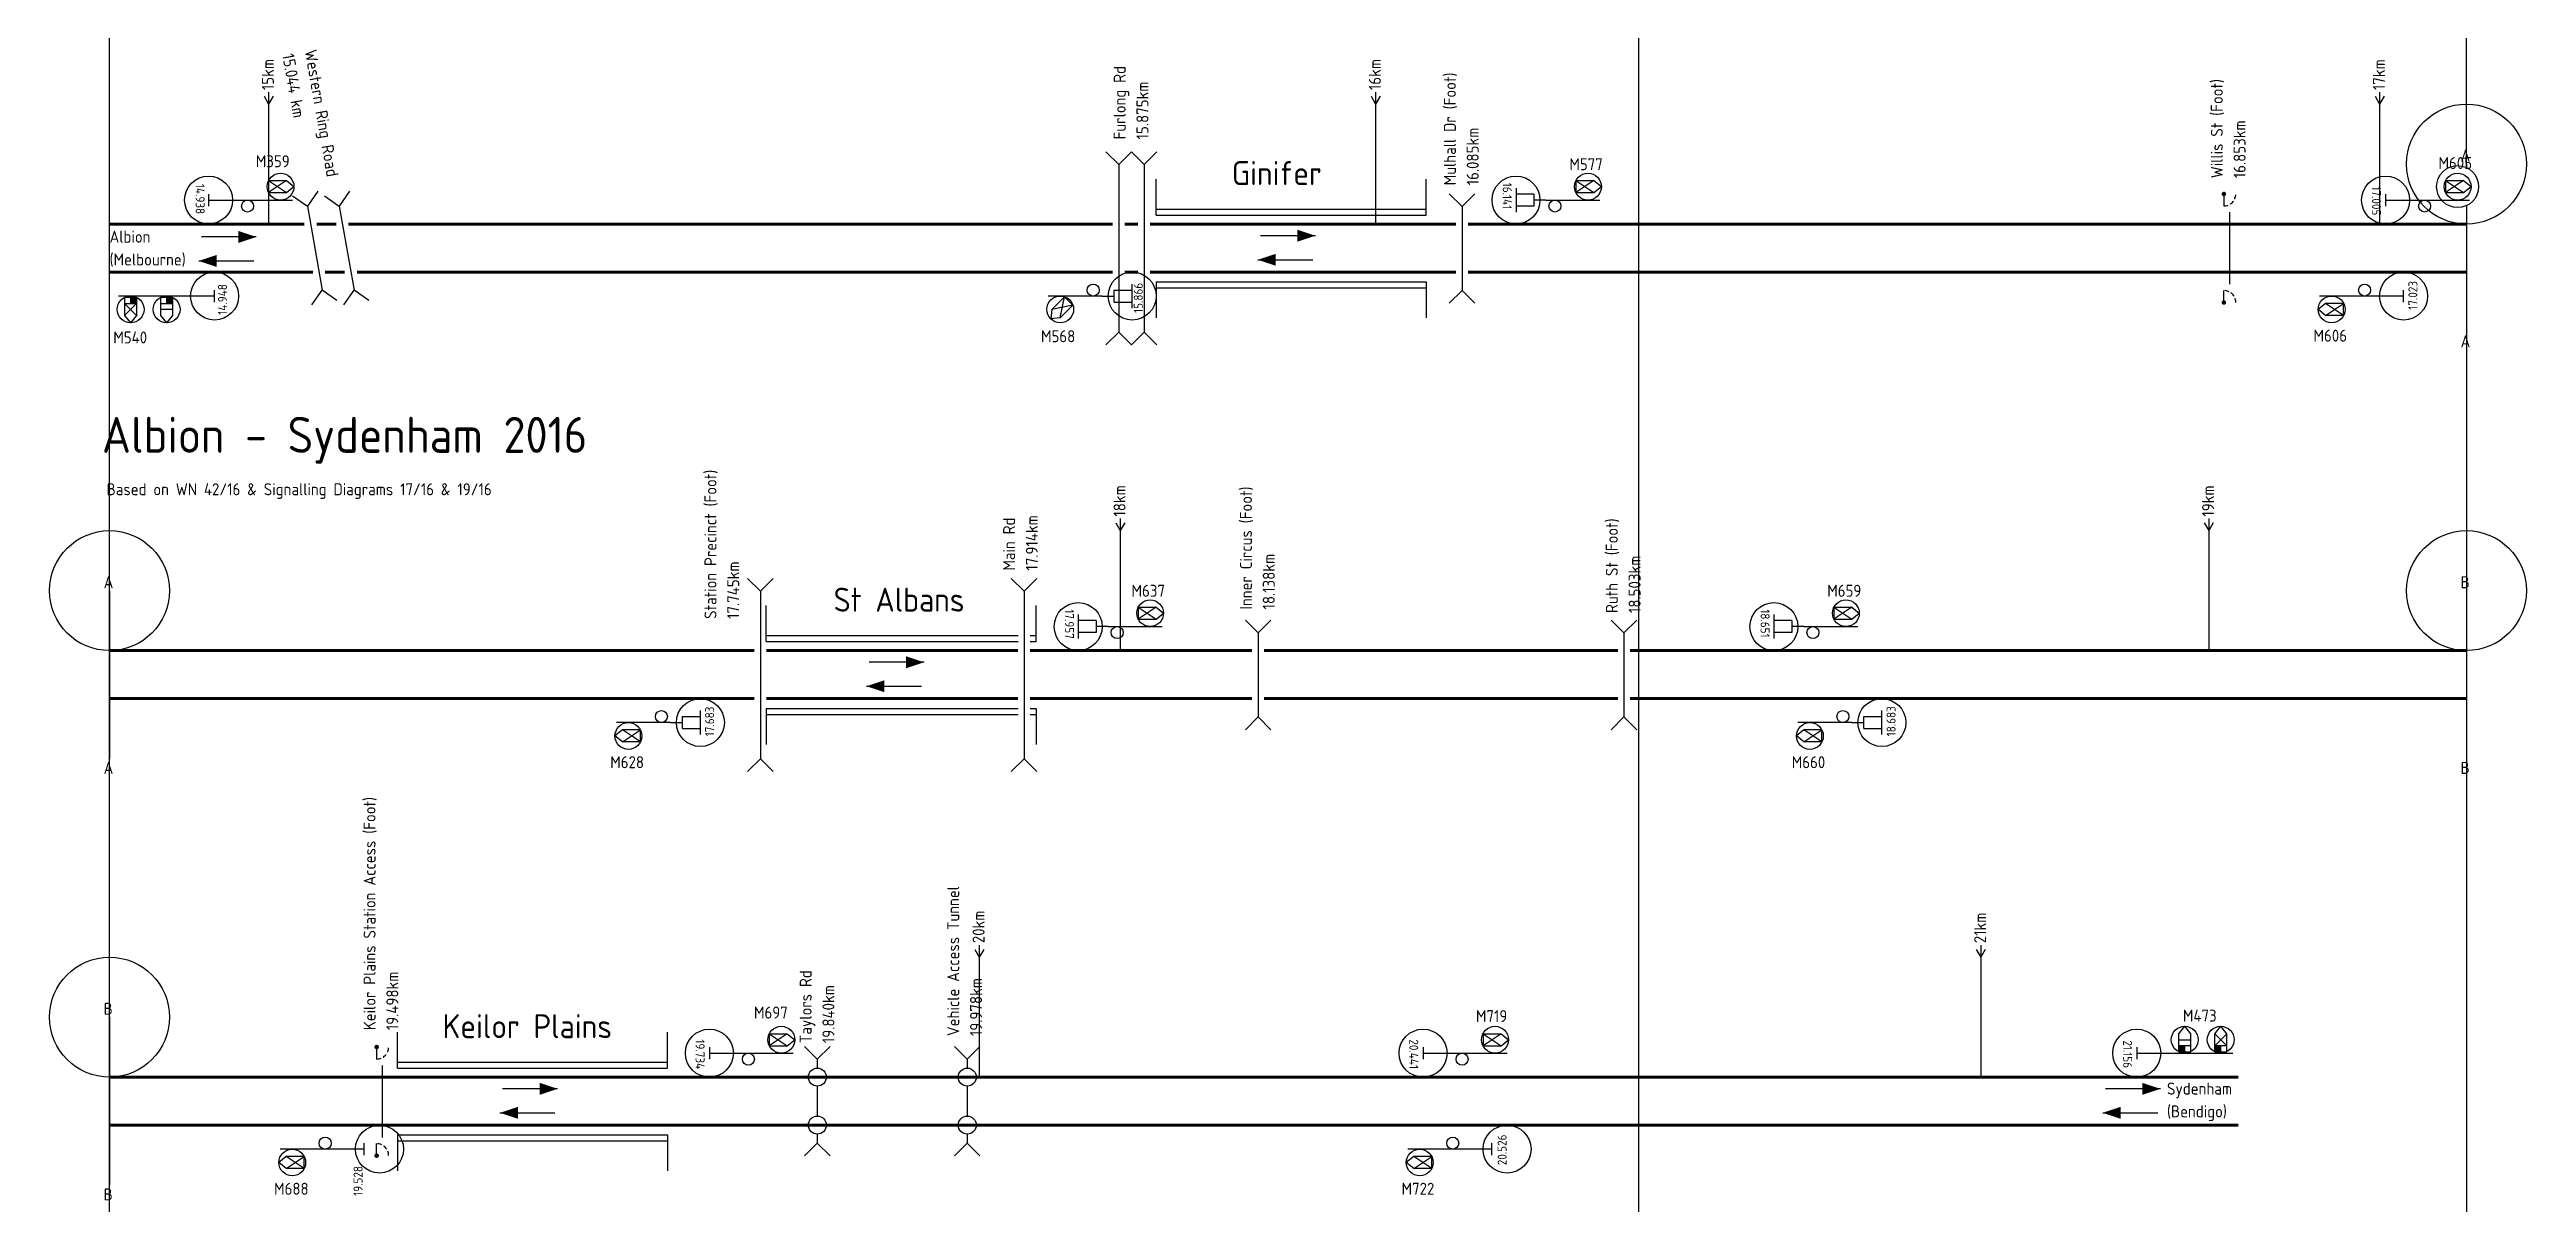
# Model space of a CAD drawing. Extents: x -657 to 273, y -108 to 287.
# Drawn here: x -657 to -244, y -107.7 to 84.2 of the extents above; entities that cross this region are included whole.
import ezdxf

# ---------------------------------------------------------------- set-up
doc = ezdxf.new("R2010")
doc.units = 0
doc.linetypes.add('DASHED2', pattern=[0.375, 0.25, -0.125])
doc.layers.get('0').update_dxf_attribs({"linetype": 'CONTINUOUS'})
doc.layers.add('CONST', color=1, linetype='CONTINUOUS')
doc.layers.add('LINE', color=5, linetype='CONTINUOUS')
doc.styles.get("Standard").update_dxf_attribs({"font": 'ISOCP'})

msp = doc.modelspace()

# ---------------------------------------------------------------- texts
for s, height, rotation, p in [('15.044 km', 2, 280, (-618.19497, 83.34233)), ('Western Ring Road', 2, 280, (-614.4527, 84.0022)), ('15km', 2, 90, (-619.56681, 77.45708)), ('Furlong Rd', 2, 90, (-477.54269, 69.24562)), ('15.875km', 2, 90, (-473.74269, 69.24562)), ('16km', 2, 90, (-434.99187, 77.45708)), ('Mulhall Dr (Foot)', 2, 90, (-422.48364, 61.58271)), ('Willis St (Foot)', 2, 90, (-294.60915, 62.76161)), ('17km', 2, 90, (-267.56681, 77.45708)), ('16.085km', 2, 90, (-418.68364, 61.58271)), ('16.853km', 2, 90, (-290.80915, 62.76161)), ('16.141', 1.5, 270, (-414.67699, 62.01092)), ('14.938', 1.5, 270, (-632.61239, 61.81445)), ('17.005', 1.5, 270, (-269.75371, 61.42152)), ('17.023', 1.5, 90, (-262.16702, 40.83123)), ('14.948', 1.5, 90, (-627.39074, 40.00677)), ('15.866', 1.5, 90, (-474.6911, 40.30146)), ('Station Precinct (Foot)', 2, 90, (-545.77668, -10.71701)), ('18km', 2, 90, (-477.56681, 6.33625)), ('Inner Circus (Foot)', 2, 90, (-456.48364, -9.14515)), ('19km', 2, 90, (-296.06681, 6.33625)), ('Main Rd', 2, 90, (-495.98953, -2.66115)), ('17.914km', 2, 90, (-492.18953, -2.66115)), ('Ruth St (Foot)', 2, 90, (-395.48364, -9.7346)), ('17.745km', 2, 90, (-541.97668, -10.71701)), ('18.138km', 2, 90, (-452.68364, -9.14515)), ('18.503km', 2, 90, (-391.68364, -9.7346)), ('17.957', 1.5, 270, (-487.67699, -9.10991)), ('18.651', 1.5, 270, (-371.67699, -9.10991)), ('17.683', 1.5, 90, (-546.16702, -30.2896)), ('18.683', 1.5, 90, (-349.16702, -30.2896)), ('Keilor Plains Station Access (Foot)', 2, 90, (-602.61426, -79.28357)), ('Vehicle Access Tunnel', 2, 90, (-505.29717, -80.26597)), ('20km', 2, 90, (-501.06681, -64.78457)), ('21km', 2, 90, (-334.06681, -64.78457)), ('19.498km', 2, 90, (-598.81426, -79.28357)), ('Taylors Rd', 2, 90, (-529.90386, -81.44488)), ('19.840km', 2, 90, (-526.10386, -81.44488)), ('19.978km', 2, 90, (-501.49717, -80.26597)), ('19.734', 1.5, 270, (-549.25371, -80.82013)), ('20.441', 1.5, 270, (-430.25371, -80.82013)), ('21.156', 1.5, 270, (-311.22665, -80.97809)), ('20.526', 1.5, 90, (-414.02691, -101.80339)), ('19.528', 1.5, 90, (-604.78011, -106.91196))]:
    msp.add_text(s, height=height, rotation=rotation).set_placement(p)
for s, height, p in [('M359', 2, (-622.58378, 64.59232)), ('M577', 2, (-403.56686, 64.10116)), ('M605', 2, (-258.64359, 64.29762)), ('A', 2, (-254.96074, 65.51909)), ('Ginifer', 4, (-459.84517, 61.62061)), ('Albion', 2, (-646.96858, 52.01852)), ('(Melbourne)', 2, (-646.96858, 48.21852)), ('M540', 2, (-646.34707, 35.22071)), ('M568', 2, (-491.66133, 35.41718)), ('M606', 2, (-279.48737, 35.51541)), ('A', 2, (-254.96074, 34.56343)), ('Albion - Sydenham 2016', 6, (-648.247, 16.97704)), ('Based on WN 42/16 & Signalling Diagrams 17/16 & 19/16', 2, (-647.46037, 9.90364)), ('A', 2, (-647.96074, -5.60173)), ('B', 2, (-254.96074, -5.60173)), ('St Albans', 4, (-526.23695, -9.50021)), ('M637', 2, (-476.56686, -7.01967)), ('M659', 2, (-360.56686, -7.01967)), ('A', 2, (-647.96074, -36.55739)), ('M628', 2, (-563.48737, -35.60542)), ('M660', 2, (-366.48737, -35.60542)), ('B', 2, (-254.96074, -36.55739)), ('B', 2, (-647.96074, -76.72256)), ('Keilor Plains', 4, (-591.44877, -80.62104)), ('M697', 2, (-539.52019, -77.35458)), ('M719', 2, (-419.14359, -77.94403)), ('M473', 2, (-301.26491, -77.85655)), ('Sydenham', 2, (-303.92038, -90.02665)), ('(Bendigo)', 2, (-303.92038, -93.82665)), ('B', 2, (-647.96074, -107.67822)), ('M688', 2, (-619.54391, -106.72624)), ('M722', 2, (-431.54391, -106.72624))]:
    msp.add_text(s, height=height).set_placement(p)

# ---------------------------------------------------------------- linework, layer by layer
for p, q in [((-621.21037, 76.42541), (-620.46037, 75.12637)), ((-620.46037, 77.12637), (-620.46037, 75.12637)), ((-619.71037, 76.42541), (-620.46037, 75.12637)), ((-436.63542, 76.42541), (-435.88542, 75.12637)), ((-435.88542, 77.12637), (-435.88542, 75.12637)), ((-435.13542, 76.42541), (-435.88542, 75.12637)), ((-269.21037, 76.42541), (-268.46037, 75.12637)), ((-268.46037, 77.12637), (-268.46037, 75.12637)), ((-267.71037, 76.42541), (-268.46037, 75.12637)), ((-480.83229, 67.15634), (-478.71097, 65.03502)), ((-476.58965, 67.15634), (-478.71097, 65.03502)), ((-476.58965, 67.15634), (-474.46833, 65.03502)), ((-472.34701, 67.15634), (-474.46833, 65.03502)), ((-620.46037, 62.36244), (-617.46037, 62.36244)), ((-617.46037, 62.36244), (-620.46037, 60.36244)), ((-620.46037, 62.36244), (-620.46037, 60.36244)), ((-620.46037, 62.36244), (-617.46037, 60.36244)), ((-617.46037, 62.36244), (-616.2243, 61.36244)), ((-478.71097, 65.03502), (-478.71097, 37.08597)), ((-474.46833, 65.03502), (-474.46833, 37.08597)), ((-472.46037, 56.62637), (-472.46037, 62.62637)), ((-427.46037, 56.62637), (-427.46037, 62.62637)), ((-399.46037, 62.36244), (-402.46037, 60.36244)), ((-402.46037, 62.36244), (-399.46037, 60.36244)), ((-402.46037, 62.36244), (-402.46037, 60.36244)), ((-402.46037, 62.36244), (-399.46037, 62.36244)), ((-399.46037, 62.36244), (-398.2243, 61.36244)), ((-257.46037, 62.36244), (-254.46037, 62.36244)), ((-254.46037, 62.36244), (-257.46037, 60.36244)), ((-257.46037, 62.36244), (-254.46037, 60.36244)), ((-257.46037, 62.36244), (-257.46037, 60.36244)), ((-254.46037, 62.36244), (-253.2243, 61.36244)), ((-253.97808, 65.12637), (-253.97808, 64.53306)), ((-630.46037, 60.12637), (-630.46037, 58.12637)), ((-630.46037, 59.12637), (-625.46037, 59.12637)), ((-625.46037, 59.12637), (-622.46037, 59.12637)), ((-622.46037, 59.12637), (-616.46037, 59.12637)), ((-620.46037, 60.36244), (-617.46037, 60.36244)), ((-617.46037, 60.36244), (-616.2243, 61.36244)), ((-616.4468, 59.8471), (-613.98935, 58.12637)), ((-612.26862, 60.58383), (-613.98935, 58.12637)), ((-613.98935, 58.12637), (-611.52077, 44.12637)), ((-611.13753, 59.8471), (-608.68008, 58.12637)), ((-606.95935, 60.58383), (-608.68008, 58.12637)), ((-608.68008, 58.12637), (-606.2115, 44.12637)), ((-423.58169, 60.18182), (-421.46037, 58.0605)), ((-419.33904, 60.18182), (-421.46037, 58.0605)), ((-421.46037, 58.0605), (-421.46037, 44.0605)), ((-412.46037, 61.12637), (-412.46037, 57.12637)), ((-409.46037, 60.12637), (-412.46037, 60.12637)), ((-409.46037, 58.12637), (-412.46037, 58.12637)), ((-409.46037, 60.12637), (-409.46037, 58.12637)), ((-407.46037, 59.12637), (-409.46037, 59.12637)), ((-407.46037, 59.12637), (-404.46037, 59.12637)), ((-404.46037, 59.12637), (-398.46037, 59.12637)), ((-402.46037, 60.36244), (-399.46037, 60.36244)), ((-399.46037, 60.36244), (-398.2243, 61.36244)), ((-294.43158, 60.14052), (-294.43158, 58.14052)), ((-294.43158, 60.14052), (-294.43158, 58.14052)), ((-267.46037, 60.12637), (-267.46037, 58.12637)), ((-267.46037, 59.12637), (-262.46037, 59.12637)), ((-262.46037, 59.12637), (-259.46037, 59.12637)), ((-259.46037, 59.12637), (-253.46037, 59.12637)), ((-257.46037, 60.36244), (-254.46037, 60.36244)), ((-254.46037, 60.36244), (-253.2243, 61.36244)), ((-253.97808, 58.19182), (-253.97808, 37.12637)), ((-472.46037, 57.62637), (-427.46037, 57.62637)), ((-472.46037, 56.62637), (-427.46037, 56.62637)), ((-293.46037, 45.08126), (-293.46037, 57.08126)), ((-293.46037, 45.08126), (-293.46037, 57.08126)), ((-622.4984, 52.98158), (-631.66744, 52.98158)), ((-445.90032, 53.17807), (-455.06937, 53.17807)), ((-632.10774, 48.98028), (-622.93869, 48.98028)), ((-472.46037, 45.49462), (-427.46037, 45.49462)), ((-472.46037, 45.49462), (-472.46037, 39.49462)), ((-455.50966, 49.17676), (-446.34061, 49.17676)), ((-427.46037, 45.49462), (-427.46037, 39.49462)), ((-639.46037, 43.12637), (-645.46037, 43.12637)), ((-642.46037, 42.89031), (-644.46037, 42.89031)), ((-644.46037, 42.89031), (-644.46037, 39.89031)), ((-642.46037, 41.89031), (-644.46037, 39.89031)), ((-644.46037, 41.89031), (-642.46037, 41.89031)), ((-642.46037, 39.89031), (-644.46037, 41.89031)), ((-643.46037, 42.89031), (-643.46037, 41.89031)), ((-642.46037, 42.89031), (-642.46037, 39.89031)), ((-633.46037, 43.12637), (-639.46037, 43.12637)), ((-636.46037, 42.89031), (-638.46037, 42.89031)), ((-638.46037, 42.89031), (-638.46037, 39.89031)), ((-638.46037, 41.89031), (-636.46037, 41.89031)), ((-637.46037, 42.89031), (-637.46037, 41.89031)), ((-636.46037, 42.89031), (-636.46037, 39.89031)), ((-629.46037, 43.12637), (-633.46037, 43.12637)), ((-629.46037, 42.12637), (-629.46037, 44.12637)), ((-613.2415, 41.66892), (-611.52077, 44.12637)), ((-609.06331, 42.40564), (-611.52077, 44.12637)), ((-607.93223, 41.66892), (-606.2115, 44.12637)), ((-603.75404, 42.40564), (-606.2115, 44.12637)), ((-484.46037, 43.12637), (-490.46037, 43.12637)), ((-487.75326, 43.01163), (-489.87458, 40.89031)), ((-486.33904, 41.59741), (-489.87458, 40.89031)), ((-488.46037, 39.47609), (-487.75326, 43.01163)), ((-486.33904, 41.59741), (-488.46037, 39.47609)), ((-486.33904, 41.59741), (-487.75326, 43.01163)), ((-481.46037, 43.12637), (-484.46037, 43.12637)), ((-481.46037, 43.12637), (-479.46037, 43.12637)), ((-479.46037, 44.12637), (-476.46037, 44.12637)), ((-479.46037, 42.12637), (-479.46037, 44.12637)), ((-479.46037, 42.12637), (-476.46037, 42.12637)), ((-476.46037, 41.12637), (-476.46037, 45.12637)), ((-472.46037, 44.49462), (-427.46037, 44.49462)), ((-423.58169, 41.93918), (-421.46037, 44.0605)), ((-419.33904, 41.93918), (-421.46037, 44.0605)), ((-294.43158, 42.03588), (-294.43158, 44.03588)), ((-294.43158, 42.03588), (-294.43158, 44.03588)), ((-277.46037, 41.89031), (-278.69643, 40.89031)), ((-272.46037, 43.12637), (-278.46037, 43.12637)), ((-274.46037, 39.89031), (-277.46037, 41.89031)), ((-277.46037, 39.89031), (-274.46037, 41.89031)), ((-274.46037, 41.89031), (-277.46037, 41.89031)), ((-274.46037, 39.89031), (-274.46037, 41.89031)), ((-269.46037, 43.12637), (-272.46037, 43.12637)), ((-264.46037, 43.12637), (-269.46037, 43.12637)), ((-264.46037, 42.12637), (-264.46037, 44.12637)), ((-644.46037, 39.89031), (-643.46037, 38.65424)), ((-642.46037, 39.89031), (-643.46037, 38.65424)), ((-636.46037, 40.89031), (-638.46037, 40.89031)), ((-638.46037, 39.89031), (-637.46037, 38.65424)), ((-636.46037, 39.89031), (-637.46037, 38.65424)), ((-489.87458, 40.89031), (-490.0415, 39.30917)), ((-488.46037, 39.47609), (-490.0415, 39.30917)), ((-277.46037, 39.89031), (-278.69643, 40.89031)), ((-274.46037, 39.89031), (-277.46037, 39.89031)), ((-480.83229, 34.96465), (-478.71097, 37.08597)), ((-476.58965, 34.96465), (-478.71097, 37.08597)), ((-476.58965, 34.96465), (-474.46833, 37.08597)), ((-472.34701, 34.96465), (-474.46833, 37.08597)), ((-479.21037, 5.30459), (-478.46037, 4.00555)), ((-478.46037, 6.00555), (-478.46037, 4.00555)), ((-477.71037, 5.30459), (-478.46037, 4.00555)), ((-297.71037, 5.30459), (-296.96037, 4.00555)), ((-296.96037, 6.00555), (-296.96037, 4.00555)), ((-296.21037, 5.30459), (-296.96037, 4.00555)), ((-540.58169, -3.96448), (-538.46037, -6.0858)), ((-536.33904, -3.96448), (-538.46037, -6.0858)), ((-496.60974, -3.96448), (-494.48842, -6.0858)), ((-492.3671, -3.96448), (-494.48842, -6.0858)), ((-646.97808, -5.99445), (-646.97808, -33.99445)), ((-538.46037, -6.0858), (-538.46037, -34.03486)), ((-494.48842, -6.0858), (-494.48842, -34.03486)), ((-253.97808, -5.99445), (-253.97808, -33.99445)), ((-537.46037, -14.49445), (-537.46037, -8.49445)), ((-492.46037, -14.49445), (-492.46037, -8.49445)), ((-485.46037, -9.99445), (-485.46037, -13.99445)), ((-482.46037, -10.99445), (-485.46037, -10.99445)), ((-482.46037, -10.99445), (-482.46037, -12.99445)), ((-480.46037, -11.99445), (-482.46037, -11.99445)), ((-480.46037, -11.99445), (-477.46037, -11.99445)), ((-477.46037, -11.99445), (-471.46037, -11.99445)), ((-475.46037, -8.75838), (-475.46037, -10.75838)), ((-472.46037, -8.75838), (-475.46037, -10.75838)), ((-475.46037, -8.75838), (-472.46037, -10.75838)), ((-475.46037, -8.75838), (-472.46037, -8.75838)), ((-475.46037, -10.75838), (-472.46037, -10.75838)), ((-472.46037, -8.75838), (-471.2243, -9.75838)), ((-472.46037, -10.75838), (-471.2243, -9.75838)), ((-457.58169, -10.93901), (-455.46037, -13.06033)), ((-453.33904, -10.93901), (-455.46037, -13.06033)), ((-396.58169, -10.93901), (-394.46037, -13.06033)), ((-392.33904, -10.93901), (-394.46037, -13.06033)), ((-369.46037, -9.99445), (-369.46037, -13.99445)), ((-366.46037, -10.99445), (-369.46037, -10.99445)), ((-366.46037, -10.99445), (-366.46037, -12.99445)), ((-364.46037, -11.99445), (-366.46037, -11.99445)), ((-364.46037, -11.99445), (-361.46037, -11.99445)), ((-361.46037, -11.99445), (-355.46037, -11.99445)), ((-359.46037, -8.75838), (-359.46037, -10.75838)), ((-359.46037, -8.75838), (-356.46037, -8.75838)), ((-359.46037, -8.75838), (-356.46037, -10.75838)), ((-356.46037, -8.75838), (-359.46037, -10.75838)), ((-359.46037, -10.75838), (-356.46037, -10.75838)), ((-356.46037, -8.75838), (-355.2243, -9.75838)), ((-356.46037, -10.75838), (-355.2243, -9.75838)), ((-537.46037, -13.49445), (-495.48842, -13.49445)), ((-537.46037, -14.49445), (-495.48842, -14.49445)), ((-493.48842, -13.49445), (-492.46037, -13.49445)), ((-493.48842, -14.49445), (-492.46037, -14.49445)), ((-482.46037, -12.99445), (-485.46037, -12.99445)), ((-455.46037, -13.06033), (-455.46037, -27.06033)), ((-394.46037, -13.06033), (-394.46037, -27.06033)), ((-366.46037, -12.99445), (-369.46037, -12.99445)), ((-511.15151, -17.94276), (-520.32055, -17.94276)), ((-520.76084, -21.94406), (-511.5918, -21.94406)), ((-556.46037, -27.99445), (-562.46037, -27.99445)), ((-553.46037, -27.99445), (-556.46037, -27.99445)), ((-553.46037, -27.99445), (-551.46037, -27.99445)), ((-551.46037, -28.99445), (-551.46037, -26.99445)), ((-551.46037, -26.99445), (-548.46037, -26.99445)), ((-548.46037, -29.99445), (-548.46037, -25.99445)), ((-537.46037, -25.62621), (-537.46037, -31.62621)), ((-537.46037, -25.62621), (-495.48842, -25.62621)), ((-537.46037, -26.62621), (-495.48842, -26.62621)), ((-493.48842, -25.62621), (-492.46037, -25.62621)), ((-493.48842, -26.62621), (-492.46037, -26.62621)), ((-492.46037, -25.62621), (-492.46037, -31.62621)), ((-457.58169, -29.18165), (-455.46037, -27.06033)), ((-453.33904, -29.18165), (-455.46037, -27.06033)), ((-396.58169, -29.18165), (-394.46037, -27.06033)), ((-392.33904, -29.18165), (-394.46037, -27.06033)), ((-359.46037, -27.99445), (-365.46037, -27.99445)), ((-356.46037, -27.99445), (-359.46037, -27.99445)), ((-356.46037, -27.99445), (-354.46037, -27.99445)), ((-354.46037, -26.99445), (-351.46037, -26.99445)), ((-354.46037, -28.99445), (-354.46037, -26.99445)), ((-351.46037, -29.99445), (-351.46037, -25.99445)), ((-561.46037, -29.23052), (-562.69643, -30.23052)), ((-561.46037, -31.23052), (-562.69643, -30.23052)), ((-558.46037, -31.23052), (-561.46037, -29.23052)), ((-561.46037, -31.23052), (-558.46037, -29.23052)), ((-558.46037, -29.23052), (-561.46037, -29.23052)), ((-558.46037, -31.23052), (-561.46037, -31.23052)), ((-558.46037, -31.23052), (-558.46037, -29.23052)), ((-551.46037, -28.99445), (-548.46037, -28.99445)), ((-364.46037, -29.23052), (-365.69643, -30.23052)), ((-364.46037, -31.23052), (-365.69643, -30.23052)), ((-364.46037, -31.23052), (-361.46037, -29.23052)), ((-361.46037, -29.23052), (-364.46037, -29.23052)), ((-361.46037, -31.23052), (-364.46037, -29.23052)), ((-361.46037, -31.23052), (-364.46037, -31.23052)), ((-361.46037, -31.23052), (-361.46037, -29.23052)), ((-354.46037, -28.99445), (-351.46037, -28.99445)), ((-540.58169, -36.15618), (-538.46037, -34.03486)), ((-536.33904, -36.15618), (-538.46037, -34.03486)), ((-496.60974, -36.15618), (-494.48842, -34.03486)), ((-492.3671, -36.15618), (-494.48842, -34.03486)), ((-502.71037, -65.81624), (-501.96037, -67.11528)), ((-501.96037, -65.11528), (-501.96037, -67.11528)), ((-501.21037, -65.81624), (-501.96037, -67.11528)), ((-335.71037, -65.81624), (-334.96037, -67.11528)), ((-334.96037, -65.11528), (-334.96037, -67.11528)), ((-334.21037, -65.81624), (-334.96037, -67.11528)), ((-646.97808, -77.11528), (-646.97808, -105.11528)), ((-602.4367, -82.10114), (-602.4367, -84.10114)), ((-602.4367, -82.10114), (-602.4367, -84.10114)), ((-598.96037, -85.61528), (-598.96037, -79.61528)), ((-553.96037, -85.61528), (-553.96037, -79.61528)), ((-546.96037, -82.11528), (-546.96037, -84.11528)), ((-533.96037, -79.87921), (-536.96037, -81.87921)), ((-536.96037, -79.87921), (-533.96037, -81.87921)), ((-536.96037, -79.87921), (-536.96037, -81.87921)), ((-536.96037, -79.87921), (-533.96037, -79.87921)), ((-536.96037, -81.87921), (-533.96037, -81.87921)), ((-533.96037, -79.87921), (-532.7243, -80.87921)), ((-533.96037, -81.87921), (-532.7243, -80.87921)), ((-531.08169, -81.99396), (-528.96037, -84.11528)), ((-526.83904, -81.99396), (-528.96037, -84.11528)), ((-506.08169, -81.99396), (-503.96037, -84.11528)), ((-501.83904, -81.99396), (-503.96037, -84.11528)), ((-427.96037, -82.11528), (-427.96037, -84.11528)), ((-417.96037, -79.87921), (-417.96037, -81.87921)), ((-417.96037, -79.87921), (-414.96037, -81.87921)), ((-414.96037, -79.87921), (-417.96037, -81.87921)), ((-417.96037, -79.87921), (-414.96037, -79.87921)), ((-417.96037, -81.87921), (-414.96037, -81.87921)), ((-414.96037, -79.87921), (-413.7243, -80.87921)), ((-414.96037, -81.87921), (-413.7243, -80.87921)), ((-308.96037, -82.11528), (-308.96037, -84.11528)), ((-301.96037, -79.87921), (-300.96037, -78.64314)), ((-301.96037, -82.87921), (-301.96037, -79.87921)), ((-301.96037, -80.87921), (-299.96037, -80.87921)), ((-299.96037, -81.87921), (-301.96037, -81.87921)), ((-299.96037, -79.87921), (-300.96037, -78.64314)), ((-300.96037, -82.87921), (-300.96037, -81.87921)), ((-299.96037, -82.87921), (-299.96037, -79.87921)), ((-295.96037, -79.87921), (-294.96037, -78.64314)), ((-295.96037, -82.87921), (-295.96037, -79.87921)), ((-295.96037, -79.87921), (-293.96037, -81.87921)), ((-295.96037, -81.87921), (-293.96037, -79.87921)), ((-293.96037, -81.87921), (-295.96037, -81.87921)), ((-293.96037, -79.87921), (-294.96037, -78.64314)), ((-294.96037, -82.87921), (-294.96037, -81.87921)), ((-293.96037, -82.87921), (-293.96037, -79.87921)), ((-601.46548, -97.16039), (-601.46548, -85.16039)), ((-601.46548, -97.16039), (-601.46548, -85.16039)), ((-598.96037, -84.61528), (-553.96037, -84.61528)), ((-598.96037, -85.61528), (-553.96037, -85.61528)), ((-546.96037, -83.11528), (-541.96037, -83.11528)), ((-541.96037, -83.11528), (-538.96037, -83.11528)), ((-538.96037, -83.11528), (-532.96037, -83.11528)), ((-427.96037, -83.11528), (-422.96037, -83.11528)), ((-422.96037, -83.11528), (-419.96037, -83.11528)), ((-419.96037, -83.11528), (-413.96037, -83.11528)), ((-308.96037, -83.11528), (-304.96037, -83.11528)), ((-304.96037, -83.11528), (-298.96037, -83.11528)), ((-301.96037, -82.87921), (-299.96037, -82.87921)), ((-298.96037, -83.11528), (-292.96037, -83.11528)), ((-295.96037, -82.87921), (-293.96037, -82.87921)), ((-572.27288, -89.06359), (-581.44193, -89.06359)), ((-305.01564, -89.06359), (-314.18469, -89.06359)), ((-581.88222, -93.06489), (-572.71318, -93.06489)), ((-314.62498, -93.06489), (-305.45593, -93.06489)), ((-612.51691, -99.11528), (-618.51691, -99.11528)), ((-609.51691, -99.11528), (-612.51691, -99.11528)), ((-604.51691, -99.11528), (-609.51691, -99.11528)), ((-604.51691, -100.11528), (-604.51691, -98.11528)), ((-602.4367, -100.20578), (-602.4367, -98.20578)), ((-602.4367, -100.20578), (-602.4367, -98.20578)), ((-598.96037, -96.74704), (-553.96037, -96.74704)), ((-598.96037, -96.74704), (-598.96037, -102.74704)), ((-598.96037, -97.74704), (-553.96037, -97.74704)), ((-553.96037, -96.74704), (-553.96037, -102.74704)), ((-531.08169, -100.2366), (-528.96037, -98.11528)), ((-526.83904, -100.2366), (-528.96037, -98.11528)), ((-506.08169, -100.2366), (-503.96037, -98.11528)), ((-501.83904, -100.2366), (-503.96037, -98.11528)), ((-424.51691, -99.11528), (-430.51691, -99.11528)), ((-421.51691, -99.11528), (-424.51691, -99.11528)), ((-416.51691, -99.11528), (-421.51691, -99.11528)), ((-416.51691, -100.11528), (-416.51691, -98.11528)), ((-617.51691, -100.35135), (-618.75298, -101.35135)), ((-617.51691, -102.35135), (-618.75298, -101.35135)), ((-614.51691, -102.35135), (-617.51691, -100.35135)), ((-617.51691, -102.35135), (-614.51691, -100.35135)), ((-614.51691, -100.35135), (-617.51691, -100.35135)), ((-614.51691, -102.35135), (-617.51691, -102.35135)), ((-614.51691, -102.35135), (-614.51691, -100.35135)), ((-429.51691, -100.35135), (-430.75298, -101.35135)), ((-429.51691, -102.35135), (-430.75298, -101.35135)), ((-426.51691, -100.35135), (-429.51691, -100.35135)), ((-429.51691, -102.35135), (-426.51691, -100.35135)), ((-426.51691, -102.35135), (-429.51691, -100.35135)), ((-426.51691, -102.35135), (-429.51691, -102.35135)), ((-426.51691, -102.35135), (-426.51691, -100.35135))]:
    msp.add_line(p, q)
at = {"ltscale": 3}
for p, q in [((-528.96037, -84.11528), (-528.96037, -85.61528)), ((-503.96037, -84.11528), (-503.96037, -85.61528)), ((-528.96037, -88.61528), (-528.96037, -93.61528)), ((-503.96037, -88.61528), (-503.96037, -93.61528)), ((-528.96037, -96.61528), (-528.96037, -98.11528)), ((-503.96037, -96.61528), (-503.96037, -98.11528))]:
    msp.add_line(p, q, dxfattribs=at)
at = {"const_width": 0.375}
for points in [[(-294.61908, 60.14052, -1), (-294.24408, 60.14052, -1)], [(-294.61908, 60.14052, -1), (-294.24408, 60.14052, -1)], [(-294.61908, 42.03588, 1), (-294.24408, 42.03588, 1)], [(-294.61908, 42.03588, 1), (-294.24408, 42.03588, 1)], [(-602.6242, -82.10114, -1), (-602.2492, -82.10114, -1)], [(-602.6242, -82.10114, -1), (-602.2492, -82.10114, -1)], [(-602.6242, -100.20578, 1), (-602.2492, -100.20578, 1)], [(-602.6242, -100.20578, 1), (-602.2492, -100.20578, 1)]]:
    msp.add_lwpolyline(points, format="xyb", close=True, dxfattribs=at)
at = {"const_width": 0.5}
for points in [[(-646.97808, 55.12637), (-614.47579, 55.12637)], [(-612.44494, 55.12637), (-609.16652, 55.12637)], [(-607.13567, 55.12637), (-479.71097, 55.12637)], [(-477.71097, 55.12637), (-475.46833, 55.12637)], [(-473.46833, 55.12637), (-422.46037, 55.12637)], [(-420.46037, 55.12637), (-253.97808, 55.12637)], [(-646.97808, 47.12637), (-613.06518, 47.12637)], [(-611.03432, 47.12637), (-607.75591, 47.12637)], [(-605.72506, 47.12637), (-479.71097, 47.12637)], [(-477.71097, 47.12637), (-475.46833, 47.12637)], [(-473.46833, 47.12637), (-422.46037, 47.12637)], [(-420.46037, 47.12637), (-253.97808, 47.12637)], [(-646.97808, -15.99445), (-539.46037, -15.99445)], [(-537.46037, -15.99445), (-495.48842, -15.99445)], [(-493.48842, -15.99445), (-456.46037, -15.99445)], [(-454.46037, -15.99445), (-395.46037, -15.99445)], [(-393.46037, -15.99445), (-253.97808, -15.99445)], [(-646.97808, -23.99445), (-539.46037, -23.99445)], [(-537.46037, -23.99445), (-495.48842, -23.99445)], [(-493.48842, -23.99445), (-456.46037, -23.99445)], [(-454.46037, -23.99445), (-395.46037, -23.99445)], [(-393.46037, -23.99445), (-253.97808, -23.99445)], [(-646.97808, -87.11528), (-292.01974, -87.11528)], [(-646.97808, -95.11528), (-292.01974, -95.11528)]]:
    msp.add_lwpolyline(points, dxfattribs=at)
for centre, radius in [((-618.46037, 61.36244), 2.23607), ((-400.46037, 61.36244), 2.23607), ((-255.46037, 61.36244), 2.23607), ((-623.96037, 58.12637), 1), ((-405.96037, 58.12637), 1), ((-260.96037, 58.12637), 1), ((-643.46037, 40.89031), 2.23607), ((-637.46037, 40.89031), 2.23607), ((-488.46037, 40.89031), 2.23607), ((-482.96037, 44.12637), 1), ((-276.46037, 40.89031), 2.23607), ((-270.96037, 44.12637), 1), ((-473.46037, -9.75838), 2.23607), ((-357.46037, -9.75838), 2.23607), ((-478.96037, -12.99445), 1), ((-362.96037, -12.99445), 1), ((-560.46037, -30.23052), 2.23607), ((-554.96037, -26.99445), 1), ((-363.46037, -30.23052), 2.23607), ((-357.96037, -26.99445), 1), ((-534.96037, -80.87921), 2.23607), ((-415.96037, -80.87921), 2.23607), ((-300.96037, -80.87921), 2.23607), ((-294.96037, -80.87921), 2.23607), ((-540.46037, -84.11528), 1), ((-421.46037, -84.11528), 1), ((-616.51691, -101.35135), 2.23607), ((-611.01691, -98.11528), 1), ((-428.51691, -101.35135), 2.23607), ((-423.01691, -98.11528), 1)]:
    msp.add_circle(centre, radius)
at = {"linetype": 'DASHED2', "ltscale": 3}
for centre, start, end in [((-294.43158, 60.14052), 270, 0), ((-294.43158, 60.14052), 270, 0), ((-294.43158, 42.03588), 0, 90), ((-294.43158, 42.03588), 0, 90), ((-602.4367, -82.10114), 270, 0), ((-602.4367, -82.10114), 270, 0), ((-602.4367, -100.20578), 0, 90), ((-602.4367, -100.20578), 0, 90)]:
    msp.add_arc(centre, 2, start, end, dxfattribs=at)
for points in [[(-622.4984, 52.98158), (-625.4984, 53.98158), (-625.4984, 51.98158)], [(-445.90032, 53.17807), (-448.90032, 54.17807), (-448.90032, 52.17807)], [(-632.10774, 48.98028), (-629.10774, 47.98028), (-629.10774, 49.98028)], [(-455.50966, 49.17676), (-452.50966, 48.17676), (-452.50966, 50.17676)], [(-642.46037, 41.89031), (-643.46037, 41.89031), (-642.46037, 42.89031), (-643.46037, 42.89031)], [(-636.46037, 41.89031), (-637.46037, 41.89031), (-636.46037, 42.89031), (-637.46037, 42.89031)], [(-511.15151, -17.94276), (-514.15151, -16.94276), (-514.15151, -18.94276)], [(-520.76084, -21.94406), (-517.76084, -22.94406), (-517.76084, -20.94406)], [(-301.96037, -81.87921), (-300.96037, -81.87921), (-301.96037, -82.87921), (-300.96037, -82.87921)], [(-295.96037, -81.87921), (-294.96037, -81.87921), (-295.96037, -82.87921), (-294.96037, -82.87921)], [(-572.27288, -89.06359), (-575.27288, -88.06359), (-575.27288, -90.06359)], [(-305.01564, -89.06359), (-308.01564, -88.06359), (-308.01564, -90.06359)], [(-581.88222, -93.06489), (-578.88222, -94.06489), (-578.88222, -92.06489)], [(-314.62498, -93.06489), (-311.62498, -94.06489), (-311.62498, -92.06489)]]:
    msp.add_solid(points)
at = {"layer": 'CONST'}
for p, q in [((-620.46037, 75.12637), (-620.46037, 55.12637)), ((-435.88542, 75.12637), (-435.88542, 55.12637)), ((-268.46037, 75.12637), (-268.46037, 55.12637)), ((-478.46037, 4.00555), (-478.46037, -15.99445)), ((-296.96037, 4.00555), (-296.96037, -15.99445)), ((-501.96037, -67.11528), (-501.96037, -87.11528)), ((-334.96037, -67.11528), (-334.96037, -87.11528))]:
    msp.add_line(p, q, dxfattribs=at)
for centre, radius in [((-253.97808, 65.12637), 10), ((-630.46037, 59.12637), 4), ((-412.46037, 59.12637), 4), ((-267.46037, 59.12637), 4), ((-255.46037, 61.36244), 3.5), ((-629.46037, 43.12637), 4), ((-476.46037, 43.12637), 4), ((-264.46037, 43.12637), 4), ((-646.97808, -5.99445), 10), ((-253.97808, -5.99445), 10), ((-485.46037, -11.99445), 4), ((-369.46037, -11.99445), 4), ((-548.46037, -27.99445), 4), ((-351.46037, -27.99445), 4), ((-646.97808, -77.11528), 10), ((-546.96037, -83.11528), 4), ((-427.96037, -83.11528), 4), ((-308.96037, -83.11528), 4), ((-528.96037, -87.11528), 1.5), ((-503.96037, -87.11528), 1.5), ((-528.96037, -95.11528), 1.5), ((-503.96037, -95.11528), 1.5), ((-601.96037, -99.11528), 4), ((-413.96037, -99.11528), 4)]:
    msp.add_circle(centre, radius, dxfattribs=at)
at = {"layer": 'LINE'}
for p in [(-646.97808, -263.32559), (-646.97808, -150.04851), (-391.97808, -150.04851)]:
    msp.add_xline(p, (0, 1), dxfattribs=at)
for p, direction in [((-253.97808, 64.53306), (0, 1)), ((-253.97808, 58.19182), (0, -1))]:
    msp.add_ray(p, direction, dxfattribs=at)

msp.set_redraw_order([(e.dxf.handle, doc.entitydb.next_handle()) for e in msp.query("TEXT MTEXT ATTDEF DIMENSION ARC_DIMENSION")])  # texts and dimensions are drawn at this point

doc.saveas('drawing.dxf')
